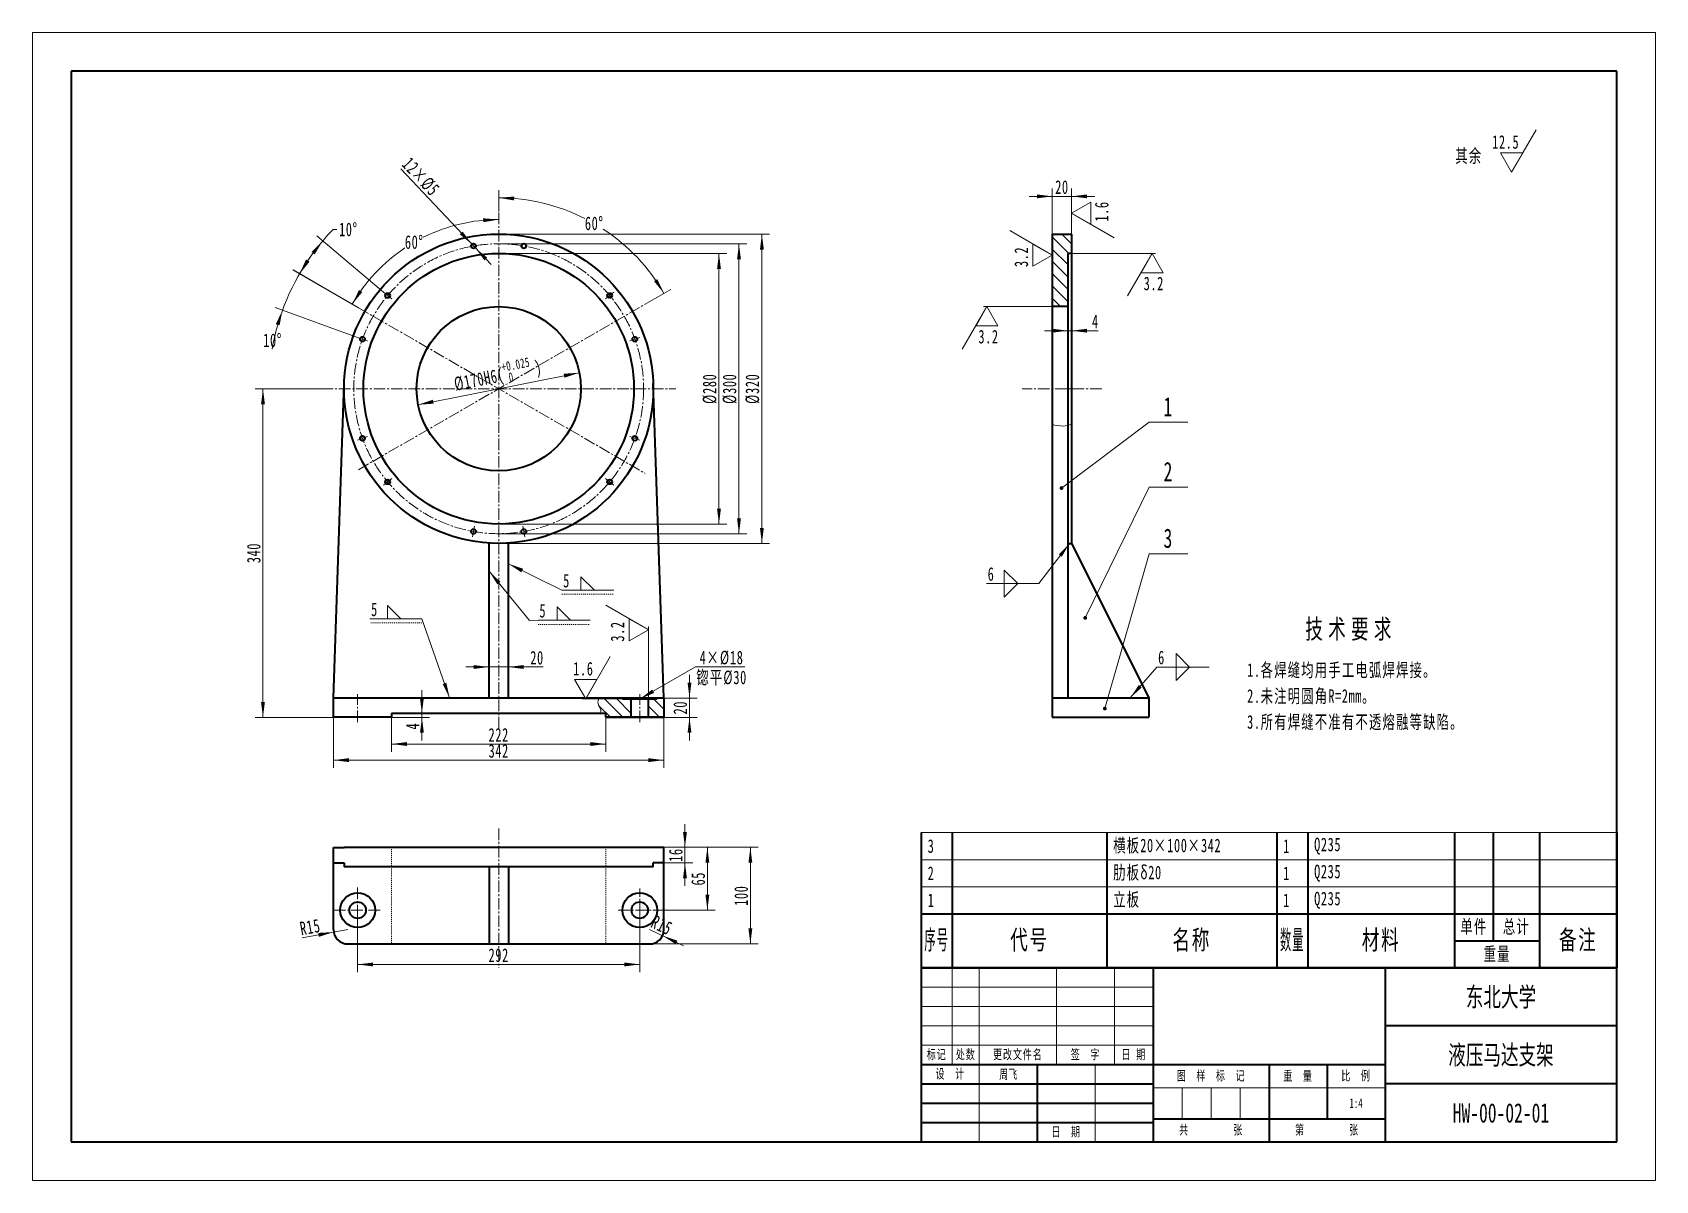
# Model space of a CAD drawing. Header units: millimetres. Extents: x -840 to 840, y -594 to 594.
import ezdxf
from ezdxf.enums import TextEntityAlignment as Align

# ---------------------------------------------------------------- set-up
doc = ezdxf.new("R2010")
doc.units = ezdxf.units.MM
doc.linetypes.add('点画线', pattern=[18, 12, -2, 2, -2])
doc.linetypes.add('虚线', pattern=[2, 1, -1])
doc.layers.get('0').update_dxf_attribs({"lineweight": 35})
for name, color, linetype, lineweight in [('中心线层', 1, '点画线', 18), ('剖面线层', 4, 'Continuous', 18), ('尺寸线层', 3, 'Continuous', 18), ('粗实线层', 7, 'Continuous', 35), ('细实线层', 7, 'Continuous', 18), ('虚线层', 6, '虚线', 18)]:
    doc.layers.add(name, color=color, linetype=linetype, lineweight=lineweight)
doc.styles.add('TitleStyle', font='', dxfattribs={"width": 0.667})
doc.styles.add('标准', font='', dxfattribs={"width": 0.667})
doc.styles.get('TitleStyle').set_extended_font_data('宋体')
doc.styles.get('标准').set_extended_font_data('宋体')
doc.dimstyles.new('标准', dxfattribs={"dimscale": 4, "dimtxt": 3.5, "dimasz": 4, "dimexe": 2, "dimexo": 0, "dimtad": 1, "dimdsep": 46, "dimtxsty": '标准', "dimblk": '_CAXARROW', "dimcen": 0, "dimdle": 6, "dimazin": 2, "dimtfac": 0.707107, "dimtdec": 3, "dimtmove": 2, "dimatfit": 3, "dimfxl": 1, "dimfrac": 2, "dimtolj": 1, "dimarcsym": 1})
pattern_1 = [(135, (0, 0), (-6.36396, -6.36396), [])]

msp = doc.modelspace()

# ---------------------------------------------------------------- texts
at = {"layer": '尺寸线层', "insert": (632.74, 473.346), "char_height": 14, "width": 36.4923, "attachment_point": 1, "line_spacing_factor": 1.15057, "style": '标准'}
msp.add_mtext('\\T1.1;其余', dxfattribs=at)

# ---------------------------------------------------------------- blocks, each defined once
blk = doc.blocks.new('*X2')
at = {"layer": '尺寸线层', "linetype": 'Continuous'}
for points in [[(-85, 385.3), (-83, 369.3), (-87, 369.3)], [(-85, 65.3), (-83, 81.3), (-87, 81.3)]]:
    blk.add_hatch(color=0, dxfattribs=at).paths.add_polyline_path(points, flags=0)
at = {"layer": '尺寸线层', "color": 0, "linetype": 'Continuous'}
for p, q in [((-357.4, 385.3), (-77, 385.3)), ((-85, 385.3), (-85, 65.3)), ((-357.4, 65.3), (-77, 65.3))]:
    blk.add_line(p, q, dxfattribs=at)
at = {"layer": '尺寸线层', "color": 0, "insert": (-94.6, 225.3), "char_height": 14, "width": 55.235, "attachment_point": 5, "rotation": 90, "line_spacing_factor": 1.15057, "style": '标准'}
blk.add_mtext('\\T1.1;%%C320', dxfattribs=at)
blk = doc.blocks.new('_CAXARROW')
blk.add_hatch(color=0).paths.add_polyline_path([(0, 0), (-1, 0.125), (-1, -0.125)], flags=0)
blk = doc.blocks.new('*X3')
at = {"layer": '尺寸线层', "linetype": 'Continuous'}
for points in [[(-129.4, 365.3), (-127.4, 349.3), (-131.4, 349.3)], [(-129.4, 85.3), (-127.4, 101.3), (-131.4, 101.3)]]:
    blk.add_hatch(color=0, dxfattribs=at).paths.add_polyline_path(points, flags=0)
at = {"layer": '尺寸线层', "color": 0, "linetype": 'Continuous'}
for p, q in [((-357.4, 365.3), (-121.4, 365.3)), ((-129.4, 365.3), (-129.4, 85.3)), ((-357.4, 85.3), (-121.4, 85.3))]:
    blk.add_line(p, q, dxfattribs=at)
at = {"layer": '尺寸线层', "color": 0, "insert": (-138.9, 225.3), "char_height": 14, "width": 55.235, "attachment_point": 5, "rotation": 90, "line_spacing_factor": 1.15057, "style": '标准'}
blk.add_mtext('\\T1.1;%%C280', dxfattribs=at)
blk = doc.blocks.new('*X4')
at = {"layer": '尺寸线层', "linetype": 'Continuous'}
for points in [[(-108.7, 375.3), (-106.7, 359.3), (-110.7, 359.3)], [(-108.7, 75.3), (-106.7, 91.3), (-110.7, 91.3)]]:
    blk.add_hatch(color=0, dxfattribs=at).paths.add_polyline_path(points, flags=0)
at = {"layer": '尺寸线层', "color": 0, "linetype": 'Continuous'}
for p, q in [((-357.4, 375.3), (-100.7, 375.3)), ((-108.7, 375.3), (-108.7, 75.3)), ((-357.4, 75.3), (-100.7, 75.3))]:
    blk.add_line(p, q, dxfattribs=at)
at = {"layer": '尺寸线层', "color": 0, "insert": (-118.2, 225.3), "char_height": 14, "width": 55.235, "attachment_point": 5, "rotation": 90, "line_spacing_factor": 1.15057, "style": '标准'}
blk.add_mtext('\\T1.1;%%C300', dxfattribs=at)
blk = doc.blocks.new('*X6')
at = {"color": 0, "char_height": 14, "attachment_point": 1, "rotation": 11.2406, "line_spacing_factor": 1.15057, "style": '标准'}
for s, insert, width in [('\\T1.1;{\\H0.707107x;+0.025}', (-355.4, 252.4), 122.764), ('\\T1.1;)', (-321.2, 253.5), 352.984), ('\\T1.1;%%C170H6(', (-404.7, 236.9), 352.984), ('\\T1.1;{\\H0.707107x;0}', (-347.9, 241.8), 122.764)]:
    blk.add_mtext(s, dxfattribs=dict(at, insert=insert, width=width))
blk = doc.blocks.new('*X5')
at = {"layer": '尺寸线层', "linetype": 'Continuous'}
for points in [[(-274, 241.9), (-289.3, 236.8), (-290.1, 240.8)], [(-440.8, 208.8), (-424.7, 209.9), (-425.5, 213.9)]]:
    blk.add_hatch(color=0, dxfattribs=at).paths.add_polyline_path(points, flags=0)
at = {"layer": '尺寸线层', "color": 0, "linetype": 'Continuous'}
blk.add_line((-274, 241.9), (-440.8, 208.8), dxfattribs=at)
at = {"layer": '尺寸线层', "color": 0}
blk.add_blockref('*X6', (0, 0), dxfattribs=at)
blk = doc.blocks.new('*X7')
at = {"layer": '尺寸线层', "linetype": 'Continuous'}
for points in [[(-357.4, 400.4), (-373.3, 397.7), (-373.6, 401.7)], [(-509, 312.9), (-498.7, 325.3), (-502, 327.5)]]:
    blk.add_hatch(color=0, dxfattribs=at).paths.add_polyline_path(points, flags=0)
at = {"layer": '尺寸线层', "color": 0, "linetype": 'Continuous'}
blk.add_line((-502.5, 309.1), (-515.9, 316.9), dxfattribs=at)
for start, end in [(90, 116.4856), (123.6437, 150)]:
    blk.add_arc((-357.4, 225.3), 175.1, start, end, dxfattribs=at)
at = {"layer": '尺寸线层', "color": 0, "insert": (-444.9, 377), "char_height": 14, "width": 37.832, "attachment_point": 5, "line_spacing_factor": 1.15057, "style": '标准'}
blk.add_mtext('\\T1.1;60%%D', dxfattribs=at)
blk = doc.blocks.new('*X8')
at = {"layer": '尺寸线层', "linetype": 'Continuous'}
for points in [[(-357.4, 422.9), (-341.5, 420.2), (-341.3, 424.2)], [(-186.4, 324.1), (-196.6, 336.5), (-193.3, 338.8)]]:
    blk.add_hatch(color=0, dxfattribs=at).paths.add_polyline_path(points, flags=0)
at = {"layer": '尺寸线层', "color": 0, "linetype": 'Continuous'}
for p, q in [((-357.4, 408.8), (-357.4, 430.9)), ((-205.9, 312.8), (-179.4, 328.1))]:
    blk.add_line(p, q, dxfattribs=at)
for start, end in [(63.1207, 90), (30, 56.7778)]:
    blk.add_arc((-357.4, 225.3), 197.5, start, end, dxfattribs=at)
at = {"layer": '尺寸线层', "color": 0, "insert": (-258.6, 396.4), "char_height": 14, "width": 37.832, "attachment_point": 5, "line_spacing_factor": 1.15057, "style": '标准'}
blk.add_mtext('\\T1.1;60%%D', dxfattribs=at)
blk = doc.blocks.new('*X9')
at = {"layer": '尺寸线层', "linetype": 'Continuous'}
for points in [[(-539.6, 378.2), (-547.9, 364.4), (-551.1, 366.8)], [(-563.4, 344.3), (-553.2, 356.8), (-556.6, 358.9)]]:
    blk.add_hatch(color=0, dxfattribs=at).paths.add_polyline_path(points, flags=0)
at = {"layer": '尺寸线层', "color": 0, "linetype": 'Continuous'}
for p, q in [((-528.9, 390.1), (-524.9, 390.1)), ((-476.5, 325.3), (-545.7, 383.4)), ((-502.5, 309.1), (-570.3, 348.3))]:
    blk.add_line(p, q, dxfattribs=at)
blk.add_arc((-357.4, 225.3), 237.8, 136.1452, 150, dxfattribs=at)
at = {"layer": '尺寸线层', "color": 0, "insert": (-513.1, 390.1), "char_height": 14, "width": 36.058, "attachment_point": 5, "line_spacing_factor": 1.15057, "style": '标准'}
blk.add_mtext('\\T1.1;10%%D', dxfattribs=at)
blk = doc.blocks.new('*X10')
at = {"layer": '尺寸线层', "linetype": 'Continuous'}
for points in [[(-563.6, 344.4), (-553.5, 356.9), (-556.8, 359.1)], [(-581.2, 306.8), (-584.2, 291), (-588.1, 292.1)]]:
    blk.add_hatch(color=0, dxfattribs=at).paths.add_polyline_path(points, flags=0)
at = {"layer": '尺寸线层', "color": 0, "linetype": 'Continuous'}
for p, q in [((-502.5, 309.1), (-570.6, 348.4)), ((-503.5, 278.5), (-588.7, 309.5))]:
    blk.add_line(p, q, dxfattribs=at)
blk.add_arc((-357.4, 225.3), 238.1, 144.2254, 170.1048, dxfattribs=at)
at = {"layer": '尺寸线层', "color": 0, "insert": (-591.5, 275.4), "char_height": 14, "width": 36.058, "attachment_point": 5, "line_spacing_factor": 1.15057, "style": '标准'}
blk.add_mtext('\\T1.1;10%%D', dxfattribs=at)
blk = doc.blocks.new('*X11')
at = {"layer": '尺寸线层', "linetype": 'Continuous'}
for points in [[(-601.4, 225.3), (-599.4, 209.3), (-603.4, 209.3)], [(-601.4, -114.7), (-599.4, -98.7), (-603.4, -98.7)]]:
    blk.add_hatch(color=0, dxfattribs=at).paths.add_polyline_path(points, flags=0)
at = {"layer": '尺寸线层', "color": 0, "linetype": 'Continuous'}
for p, q in [((-540.8, 225.3), (-609.4, 225.3)), ((-601.4, 225.3), (-601.4, -114.7)), ((-513.4, -114.7), (-609.4, -114.7))]:
    blk.add_line(p, q, dxfattribs=at)
at = {"layer": '尺寸线层', "color": 0, "insert": (-610.9, 55.3), "char_height": 14, "width": 39.814, "attachment_point": 5, "rotation": 90, "line_spacing_factor": 1.15057, "style": '标准'}
blk.add_mtext('\\T1.1;340', dxfattribs=at)
blk = doc.blocks.new('*X12')
at = {"layer": '尺寸线层', "linetype": 'Continuous'}
for points in [[(-436.9, -110.7), (-438.9, -94.7), (-434.9, -94.7)], [(-436.9, -114.7), (-438.9, -130.7), (-434.9, -130.7)]]:
    blk.add_hatch(color=0, dxfattribs=at).paths.add_polyline_path(points, flags=0)
at = {"layer": '尺寸线层', "color": 0, "linetype": 'Continuous'}
for p, q in [((-436.9, -138.7), (-436.9, -86.7)), ((-468.4, -114.7), (-428.9, -114.7)), ((-452.3, -110.7), (-428.9, -110.7))]:
    blk.add_line(p, q, dxfattribs=at)
at = {"layer": '尺寸线层', "color": 0, "insert": (-446.4, -123.8), "char_height": 14, "width": 28, "attachment_point": 5, "rotation": 90, "line_spacing_factor": 1.15057, "style": '标准'}
blk.add_mtext('\\T1.1;4', dxfattribs=at)
blk = doc.blocks.new('*X13')
at = {"layer": '尺寸线层', "linetype": 'Continuous'}
for points in [[(-528.4, -159), (-512.4, -157), (-512.4, -161)], [(-186.4, -159), (-202.4, -157), (-202.4, -161)]]:
    blk.add_hatch(color=0, dxfattribs=at).paths.add_polyline_path(points, flags=0)
at = {"layer": '尺寸线层', "color": 0, "linetype": 'Continuous'}
for p, q in [((-528.4, -114.7), (-528.4, -167)), ((-186.4, -114.7), (-186.4, -167)), ((-528.4, -159), (-186.4, -159))]:
    blk.add_line(p, q, dxfattribs=at)
at = {"layer": '尺寸线层', "color": 0, "insert": (-357.4, -149.5), "char_height": 14, "width": 39.501, "attachment_point": 5, "line_spacing_factor": 1.15057, "style": '标准'}
blk.add_mtext('\\T1.1;342', dxfattribs=at)
blk = doc.blocks.new('*X14')
at = {"layer": '尺寸线层', "linetype": 'Continuous'}
for points in [[(-468.4, -142.3), (-452.4, -140.3), (-452.4, -144.3)], [(-246.4, -142.3), (-262.4, -140.3), (-262.4, -144.3)]]:
    blk.add_hatch(color=0, dxfattribs=at).paths.add_polyline_path(points, flags=0)
at = {"layer": '尺寸线层', "color": 0, "linetype": 'Continuous'}
for p, q in [((-468.4, -114.7), (-468.4, -150.3)), ((-246.4, -114.7), (-246.4, -150.3)), ((-468.4, -142.3), (-246.4, -142.3))]:
    blk.add_line(p, q, dxfattribs=at)
at = {"layer": '尺寸线层', "color": 0, "insert": (-357.4, -132.8), "char_height": 14, "width": 39.71, "attachment_point": 5, "line_spacing_factor": 1.15057, "style": '标准'}
blk.add_mtext('\\T1.1;222', dxfattribs=at)
blk = doc.blocks.new('*X15')
at = {"layer": '尺寸线层', "linetype": 'Continuous'}
for points in [[(-141.4, -249.2), (-139.4, -265.2), (-143.4, -265.2)], [(-141.4, -314.2), (-139.4, -298.2), (-143.4, -298.2)]]:
    blk.add_hatch(color=0, dxfattribs=at).paths.add_polyline_path(points, flags=0)
at = {"layer": '尺寸线层', "color": 0, "linetype": 'Continuous'}
for p, q in [((-197.5, -249.2), (-133.4, -249.2)), ((-141.4, -249.2), (-141.4, -314.2)), ((-189.1, -314.2), (-133.4, -314.2))]:
    blk.add_line(p, q, dxfattribs=at)
at = {"layer": '尺寸线层', "color": 0, "insert": (-150.9, -281.7), "char_height": 14, "width": 28, "attachment_point": 5, "rotation": 90, "line_spacing_factor": 1.15057, "style": '标准'}
blk.add_mtext('\\T1.1;65', dxfattribs=at)
blk = doc.blocks.new('*X16')
at = {"layer": '尺寸线层', "linetype": 'Continuous'}
for points in [[(-96.9, -249.2), (-94.9, -265.2), (-98.9, -265.2)], [(-96.9, -349.2), (-94.9, -333.2), (-98.9, -333.2)]]:
    blk.add_hatch(color=0, dxfattribs=at).paths.add_polyline_path(points, flags=0)
at = {"layer": '尺寸线层', "color": 0, "linetype": 'Continuous'}
for p, q in [((-197.5, -249.2), (-88.9, -249.2)), ((-96.9, -249.2), (-96.9, -349.2)), ((-201.4, -349.2), (-88.9, -349.2))]:
    blk.add_line(p, q, dxfattribs=at)
at = {"layer": '尺寸线层', "color": 0, "insert": (-106.4, -299.2), "char_height": 14, "width": 38.354, "attachment_point": 5, "rotation": 90, "line_spacing_factor": 1.15057, "style": '标准'}
blk.add_mtext('\\T1.1;100', dxfattribs=at)
blk = doc.blocks.new('*X17')
at = {"layer": '尺寸线层', "linetype": 'Continuous'}
blk.add_hatch(color=0, dxfattribs=at).paths.add_polyline_path([(-187.8, -340.7), (-174.3, -349.3), (-172.5, -345.7)], flags=0)
at = {"layer": '尺寸线层', "color": 0, "linetype": 'Continuous'}
blk.add_line((-166.2, -351), (-201.4, -334.2), dxfattribs=at)
at = {"layer": '尺寸线层', "color": 0, "linetype": 'Continuous', "insert": (-188.6, -329.8), "char_height": 14, "width": 40.232, "attachment_point": 5, "rotation": 334.6089, "line_spacing_factor": 1.15057, "style": '标准'}
blk.add_mtext('\\T1.1;R15', dxfattribs=at)
blk = doc.blocks.new('*X18')
at = {"layer": '尺寸线层', "linetype": 'Continuous'}
blk.add_hatch(color=0, dxfattribs=at).paths.add_polyline_path([(-528.2, -336.9), (-544.3, -337.8), (-543.5, -341.8)], flags=0)
at = {"layer": '尺寸线层', "color": 0, "linetype": 'Continuous'}
blk.add_line((-560.8, -342.9), (-513.4, -334.2), dxfattribs=at)
at = {"layer": '尺寸线层', "color": 0, "linetype": 'Continuous', "insert": (-552.6, -331.7), "char_height": 14, "width": 40.232, "attachment_point": 5, "rotation": 10.3219, "line_spacing_factor": 1.15057, "style": '标准'}
blk.add_mtext('\\T1.1;R15', dxfattribs=at)
blk = doc.blocks.new('*X19')
at = {"layer": '尺寸线层', "linetype": 'Continuous'}
for points in [[(-503.4, -370.4), (-487.4, -368.4), (-487.4, -372.4)], [(-211.4, -370.4), (-227.4, -368.4), (-227.4, -372.4)]]:
    blk.add_hatch(color=0, dxfattribs=at).paths.add_polyline_path(points, flags=0)
at = {"layer": '尺寸线层', "color": 0, "linetype": 'Continuous'}
for p, q in [((-503.4, -314.2), (-503.4, -378.4)), ((-211.4, -314.2), (-211.4, -378.4)), ((-503.4, -370.4), (-211.4, -370.4))]:
    blk.add_line(p, q, dxfattribs=at)
at = {"layer": '尺寸线层', "color": 0, "insert": (-357.4, -360.9), "char_height": 14, "width": 39.71, "attachment_point": 5, "line_spacing_factor": 1.15057, "style": '标准'}
blk.add_mtext('\\T1.1;292', dxfattribs=at)
blk = doc.blocks.new('*X20')
at = {"layer": '尺寸线层', "linetype": 'Continuous'}
for points in [[(-164.6, -249.2), (-166.6, -233.2), (-162.6, -233.2)], [(-164.6, -265.2), (-166.6, -281.2), (-162.6, -281.2)]]:
    blk.add_hatch(color=0, dxfattribs=at).paths.add_polyline_path(points, flags=0)
at = {"layer": '尺寸线层', "color": 0, "linetype": 'Continuous'}
for p, q in [((-164.6, -289.2), (-164.6, -225.2)), ((-186.4, -249.2), (-156.6, -249.2)), ((-186.4, -265.2), (-156.6, -265.2))]:
    blk.add_line(p, q, dxfattribs=at)
at = {"layer": '尺寸线层', "color": 0, "insert": (-174.1, -257.2), "char_height": 14, "width": 28, "attachment_point": 5, "rotation": 90, "line_spacing_factor": 1.15057, "style": '标准'}
blk.add_mtext('\\T1.1;16', dxfattribs=at)
blk = doc.blocks.new('*X21')
at = {"layer": '尺寸线层', "linetype": 'Continuous'}
for points in [[(-367.4, -62.6), (-383.4, -60.6), (-383.4, -64.6)], [(-347.4, -62.6), (-331.4, -60.6), (-331.4, -64.6)]]:
    blk.add_hatch(color=0, dxfattribs=at).paths.add_polyline_path(points, flags=0)
at = {"layer": '尺寸线层', "color": 0, "linetype": 'Continuous'}
for p, q in [((-391.4, -62.6), (-311.3, -62.6)), ((-367.4, -56.3), (-367.4, -70.6)), ((-347.4, -60), (-347.4, -70.6))]:
    blk.add_line(p, q, dxfattribs=at)
at = {"layer": '尺寸线层', "color": 0, "insert": (-317.7, -53.1), "char_height": 14, "width": 28, "attachment_point": 5, "line_spacing_factor": 1.15057, "style": '标准'}
blk.add_mtext('\\T1.1;20', dxfattribs=at)
blk = doc.blocks.new('*X22')
at = {"layer": '尺寸线层', "linetype": 'Continuous'}
for points in [[(-385.2, 374.9), (-394.7, 387.9), (-397.6, 385.1)], [(-381.7, 371.2), (-369.3, 361), (-372.2, 358.2)]]:
    blk.add_hatch(color=0, dxfattribs=at).paths.add_polyline_path(points, flags=0)
at = {"layer": '尺寸线层', "color": 0, "linetype": 'Continuous'}
blk.add_line((-458.8, 452.8), (-365.2, 353.8), dxfattribs=at)
at = {"layer": '尺寸线层', "color": 0, "insert": (-438, 444.7), "char_height": 14, "width": 80.776, "attachment_point": 5, "rotation": 313.3741, "line_spacing_factor": 1.15057, "style": '标准'}
blk.add_mtext('\\T1.1;12×%%C5', dxfattribs=at)
blk = doc.blocks.new('*X23')
at = {"layer": '尺寸线层', "linetype": 'Continuous'}
for points in [[(215.6, 424.4), (199.6, 422.4), (199.6, 426.4)], [(235.6, 424.4), (251.6, 422.4), (251.6, 426.4)]]:
    blk.add_hatch(color=0, dxfattribs=at).paths.add_polyline_path(points, flags=0)
at = {"layer": '尺寸线层', "color": 0, "linetype": 'Continuous'}
for p, q in [((259.6, 424.4), (191.6, 424.4)), ((215.6, 385.3), (215.6, 432.4)), ((235.6, 385.3), (235.6, 432.4))]:
    blk.add_line(p, q, dxfattribs=at)
at = {"layer": '尺寸线层', "color": 0, "insert": (225.6, 433.9), "char_height": 14, "width": 28, "attachment_point": 5, "line_spacing_factor": 1.15057, "style": '标准'}
blk.add_mtext('\\T1.1;20', dxfattribs=at)
blk = doc.blocks.new('*X24')
at = {"layer": '尺寸线层', "linetype": 'Continuous'}
for points in [[(231.6, 285.4), (215.6, 283.4), (215.6, 287.4)], [(235.6, 285.4), (251.6, 283.4), (251.6, 287.4)]]:
    blk.add_hatch(color=0, dxfattribs=at).paths.add_polyline_path(points, flags=0)
at = {"layer": '尺寸线层', "color": 0, "linetype": 'Continuous'}
for p, q in [((231.6, 284.8), (231.6, 293.4)), ((235.6, 286.4), (235.6, 277.4)), ((263.1, 285.4), (207.6, 285.4))]:
    blk.add_line(p, q, dxfattribs=at)
at = {"layer": '尺寸线层', "color": 0, "insert": (260.2, 294.9), "char_height": 14, "width": 28, "attachment_point": 5, "line_spacing_factor": 1.15057, "style": '标准'}
blk.add_mtext('\\T1.1;4', dxfattribs=at)
blk = doc.blocks.new('*X25')
at = {"layer": '尺寸线层', "color": 0, "linetype": 'Continuous'}
for p, q in [((0, 0), (20, 11.5)), ((0, 0), (44, -25.4)), ((20, 11.5), (20, -11.5))]:
    blk.add_line(p, q, dxfattribs=at)
at = {"layer": '尺寸线层', "color": 0, "insert": (31.2, -8.7), "char_height": 14, "width": 31.035, "attachment_point": 4, "rotation": 90, "line_spacing_factor": 1.15057, "style": '标准'}
blk.add_mtext('\\T1.1;1.6', dxfattribs=at)
blk = doc.blocks.new('*X26')
at = {"layer": '尺寸线层', "color": 0, "linetype": 'Continuous', "lineweight": -2}
blk.add_line((-83.3, 0), (3.5, 0), dxfattribs=at)
at = {"layer": '尺寸线层', "color": 0, "linetype": 'Continuous'}
for p, q in [((0, 0), (-25.4, -44)), ((0, 0), (11.5, -20)), ((11.5, -20), (-11.5, -20))]:
    blk.add_line(p, q, dxfattribs=at)
at = {"layer": '尺寸线层', "color": 0, "insert": (-8.7, -31.2), "char_height": 14, "width": 30.8, "attachment_point": 4, "line_spacing_factor": 1.15057, "style": '标准'}
blk.add_mtext('\\T1.1;3.2', dxfattribs=at)
blk = doc.blocks.new('*X27')
at = {"layer": '尺寸线层', "color": 0, "linetype": 'Continuous'}
for p, q in [((0, 0), (-25.4, -44)), ((0, 0), (11.5, -20)), ((11.5, -20), (-11.5, -20))]:
    blk.add_line(p, q, dxfattribs=at)
at = {"layer": '尺寸线层', "color": 0, "linetype": 'Continuous', "lineweight": -2}
blk.add_line((67.8, 0), (-3.5, 0), dxfattribs=at)
at = {"layer": '尺寸线层', "color": 0, "insert": (-8.7, -31.2), "char_height": 14, "width": 30.8, "attachment_point": 4, "line_spacing_factor": 1.15057, "style": '标准'}
blk.add_mtext('\\T1.1;3.2', dxfattribs=at)
blk = doc.blocks.new('*X28')
at = {"layer": '尺寸线层', "color": 0, "linetype": 'Continuous'}
for p, q in [((0, 0), (-44, 25.4)), ((-20, -11.5), (-20, 11.5)), ((0, 0), (-20, -11.5))]:
    blk.add_line(p, q, dxfattribs=at)
at = {"layer": '尺寸线层', "color": 0, "insert": (-32, 8.7), "char_height": 14, "width": 30.8, "attachment_point": 6, "rotation": 90, "line_spacing_factor": 1.15057, "style": '标准'}
blk.add_mtext('\\T1.1;3.2', dxfattribs=at)
blk = doc.blocks.new('*X29')
at = {"layer": '尺寸线层', "color": 0, "linetype": 'Continuous'}
for p, q in [((0, 0), (-44, 25.4)), ((-20, -11.5), (-20, 11.5)), ((0, 0), (-20, -11.5))]:
    blk.add_line(p, q, dxfattribs=at)
at = {"layer": '尺寸线层', "color": 0, "linetype": 'Continuous', "lineweight": -2}
blk.add_line((0, -71.6), (0, 3.5), dxfattribs=at)
at = {"layer": '尺寸线层', "color": 0, "insert": (-32, 8.7), "char_height": 14, "width": 30.8, "attachment_point": 6, "rotation": 90, "line_spacing_factor": 1.15057, "style": '标准'}
blk.add_mtext('\\T1.1;3.2', dxfattribs=at)
blk = doc.blocks.new('*X30')
at = {"layer": '尺寸线层', "color": 0, "linetype": 'Continuous'}
for p, q in [((0, 0), (25.4, 44)), ((0, 0), (-11.5, 20)), ((-11.5, 20), (11.5, 20))]:
    blk.add_line(p, q, dxfattribs=at)
at = {"layer": '尺寸线层', "color": 0, "linetype": 'Continuous', "lineweight": -2}
blk.add_line((37.9, 0), (-3.5, 0), dxfattribs=at)
at = {"layer": '尺寸线层', "color": 0, "insert": (8.1, 31.2), "char_height": 14, "width": 31.035, "attachment_point": 6, "line_spacing_factor": 1.15057, "style": '标准'}
blk.add_mtext('\\T1.1;1.6', dxfattribs=at)
blk = doc.blocks.new('*X31')
at = {"layer": '尺寸线层', "color": 0, "linetype": 'Continuous'}
for p, q in [((0, 0), (25.4, 44)), ((0, 0), (-11.5, 20)), ((-11.5, 20), (11.5, 20))]:
    blk.add_line(p, q, dxfattribs=at)
at = {"layer": '尺寸线层', "color": 0, "insert": (7.9, 31.2), "char_height": 14, "width": 41.818, "attachment_point": 6, "line_spacing_factor": 1.15057, "style": '标准'}
blk.add_mtext('\\T1.1;12.5', dxfattribs=at)
blk = doc.blocks.new('*X32')
at = {"layer": '尺寸线层', "linetype": 'Continuous'}
blk.add_hatch(color=0, dxfattribs=at).paths.add_polyline_path([(-211.4, -95.7), (-198.5, -86), (-196.5, -89.4)], flags=0)
at = {"layer": '尺寸线层', "color": 0, "linetype": 'Continuous'}
blk.add_line((-211.4, -95.7), (-153.8, -62.6), dxfattribs=at)
at = {"layer": '尺寸线层', "color": 0}
blk.add_line((-153.8, -62.6), (-102.6, -62.6), dxfattribs=at)
at = {"layer": '尺寸线层', "color": 0, "char_height": 14, "attachment_point": 5, "line_spacing_factor": 1.15057, "style": '标准'}
for s, insert, width in [('\\T1.1;4×%%C18', (-126.7, -53.1), 82.967), ('\\T1.1;锪平%%C30', (-126.7, -74.1), 96.427)]:
    blk.add_mtext(s, dxfattribs=dict(at, insert=insert, width=width))
blk = doc.blocks.new('*X33')
at = {"layer": '细实线层', "lineweight": 18}
h = blk.add_hatch(color=0, dxfattribs=at)
edge = h.paths.add_edge_path(flags=0)
edge.add_arc((0, 0), 2, 0, 360)
at = {"layer": '细实线层', "color": 0}
for p, q in [((0, 0), (90.6, 68.2)), ((90.6, 68.2), (130.6, 68.2))]:
    blk.add_line(p, q, dxfattribs=at)
at = {"layer": '细实线层', "color": 0, "lineweight": 18, "insert": (110.6, 74.2), "char_height": 20, "width": 68, "attachment_point": 8, "line_spacing_factor": 1.15057, "style": '标准'}
blk.add_mtext('\\T1.1;1', dxfattribs=at)
blk = doc.blocks.new('*X34')
at = {"layer": '细实线层', "lineweight": 18}
h = blk.add_hatch(color=0, dxfattribs=at)
edge = h.paths.add_edge_path(flags=0)
edge.add_arc((0, 0), 2, 0, 360)
at = {"layer": '细实线层', "color": 0}
for p, q in [((0, 0), (66.1, 135.4)), ((66.1, 135.4), (106.1, 135.4))]:
    blk.add_line(p, q, dxfattribs=at)
at = {"layer": '细实线层', "color": 0, "lineweight": 18, "insert": (86.1, 141.4), "char_height": 20, "width": 68, "attachment_point": 8, "line_spacing_factor": 1.15057, "style": '标准'}
blk.add_mtext('\\T1.1;2', dxfattribs=at)
blk = doc.blocks.new('*X35')
at = {"layer": '细实线层', "lineweight": 18}
h = blk.add_hatch(color=0, dxfattribs=at)
edge = h.paths.add_edge_path(flags=0)
edge.add_arc((0, 0), 2, 0, 360)
at = {"layer": '细实线层', "color": 0}
for p, q in [((0, 0), (45.8, 159.9)), ((45.8, 159.9), (85.8, 159.9))]:
    blk.add_line(p, q, dxfattribs=at)
at = {"layer": '细实线层', "color": 0, "lineweight": 18, "insert": (65.8, 165.9), "char_height": 20, "width": 68, "attachment_point": 8, "line_spacing_factor": 1.15057, "style": '标准'}
blk.add_mtext('\\T1.1;3', dxfattribs=at)
blk = doc.blocks.new('*X36')
at = {"layer": '尺寸线层', "linetype": 'Continuous'}
for points in [[(-159.9, -94.7), (-157.9, -78.7), (-161.9, -78.7)], [(-159.9, -114.7), (-157.9, -130.7), (-161.9, -130.7)]]:
    blk.add_hatch(color=0, dxfattribs=at).paths.add_polyline_path(points, flags=0)
at = {"layer": '尺寸线层', "color": 0, "linetype": 'Continuous'}
for p, q in [((-159.9, -70.7), (-159.9, -138.7)), ((-186.4, -94.7), (-151.9, -94.7)), ((-186.4, -114.7), (-151.9, -114.7))]:
    blk.add_line(p, q, dxfattribs=at)
at = {"layer": '尺寸线层', "color": 0, "insert": (-169.4, -104.7), "char_height": 14, "width": 28, "attachment_point": 5, "rotation": 90, "line_spacing_factor": 1.15057, "style": '标准'}
blk.add_mtext('\\T1.1;20', dxfattribs=at)
blk = doc.blocks.new('*X37')
at = {"layer": '细实线层', "color": 0, "linetype": 'Continuous', "lineweight": 18}
for p, q in [((-720, 140), (0, 140)), ((-720, 112), (0, 112)), ((-720, 112), (0, 112)), ((-720, 84), (0, 84)), ((-720, 84), (0, 84)), ((-720, 56), (0, 56))]:
    blk.add_line(p, q, dxfattribs=at)
at = {"layer": '细实线层', "color": 0, "linetype": 'Continuous', "lineweight": 35}
for p, q in [((-720, 140), (-720, 112)), ((-688, 140), (-688, 112)), ((-528, 140), (-528, 112)), ((-352, 140), (-352, 112)), ((-320, 140), (-320, 112)), ((-168, 140), (-168, 112)), ((-128, 140), (-128, 112)), ((-80, 140), (-80, 112)), ((0, 140), (0, 112)), ((0, 140), (0, 112)), ((-720, 112), (-720, 84)), ((-688, 112), (-688, 84)), ((-528, 112), (-528, 84)), ((-352, 112), (-352, 84)), ((-320, 112), (-320, 84)), ((-168, 112), (-168, 84)), ((-128, 112), (-128, 84)), ((-80, 112), (-80, 84)), ((0, 112), (0, 84)), ((0, 112), (0, 84)), ((-720, 84), (-720, 56)), ((-688, 84), (-688, 56)), ((-528, 84), (-528, 56)), ((-352, 84), (-352, 56)), ((-320, 84), (-320, 56)), ((-168, 84), (-168, 56)), ((-128, 84), (-128, 56)), ((-80, 84), (-80, 56)), ((0, 84), (0, 56)), ((0, 84), (0, 56)), ((-720, 56), (0, 56)), ((-720, 56), (-720, 0)), ((-688, 56), (-688, 0)), ((-528, 56), (-528, 0)), ((-352, 56), (-352, 0)), ((-320, 56), (-320, 0)), ((-168, 56), (-168, 0)), ((-128, 56), (-128, 28)), ((-80, 56), (-80, 28)), ((0, 56), (0, 0)), ((-168, 28), (-80, 28)), ((-80, 28), (-80, 0)), ((-720, 0), (0, 0))]:
    blk.add_line(p, q, dxfattribs=at)
at = {"layer": '细实线层', "color": 0, "line_spacing_factor": 1.15057, "style": '标准'}
for s, insert, char_height, width, attachment_point in [('\\T1.1;横板20×100×342', (-521.36, 126), 14, 335.92, 4), ('\\T1.1;Q235', (-313.36, 126), 14, 287.92, 4), ('\\T1.1;3', (-713.36, 126), 14, 47.92, 4), ('\\T1.1;1', (-345.36, 126), 14, 47.92, 4), ('\\T1.1;2', (-713.36, 98), 14, 47.92, 4), ('\\T1.1;肋板δ20', (-521.36, 98), 14, 335.92, 4), ('\\T1.1;1', (-345.36, 98), 14, 47.92, 4), ('\\T1.1;Q235', (-313.36, 98), 14, 287.92, 4), ('\\T1.1;1', (-713.36, 70), 14, 47.92, 4), ('\\T1.1;立板', (-521.36, 70), 14, 335.92, 4), ('\\T1.1;1', (-345.36, 70), 14, 47.92, 4), ('\\T1.1;Q235', (-313.36, 70), 14, 287.92, 4), ('\\T1.1;单件', (-148, 42), 14, 66.96, 5), ('\\T1.1;总计', (-104, 42), 14, 81.36, 5), ('\\T1.1;{\\W0.425474;序号}', (-704, 28), 20, 47.52, 5), ('\\T1.1;代号', (-608, 28), 20, 277.92, 5), ('\\T1.1;名称', (-440, 28), 20, 306.72, 5), ('\\T1.1;{\\W0.422936;数量}', (-336, 28), 20, 47.52, 5), ('\\T1.1;材料', (-244, 28), 20, 263.52, 5), ('\\T1.1;备注', (-40, 28), 20, 133.92, 5), ('\\T1.1;重量', (-124, 14), 14, 153.36, 5)]:
    blk.add_mtext(s, dxfattribs=dict(at, insert=insert, char_height=char_height, width=width, attachment_point=attachment_point))
blk = doc.blocks.new('*X38')
at = {"layer": '尺寸线层', "linetype": 'Continuous', "lineweight": -2}
blk.add_hatch(color=0, dxfattribs=at).paths.add_polyline_path([(0, 0), (15.2, -5.3), (13.4, -8.9)], flags=0)
at = {"layer": '尺寸线层', "color": 0, "linetype": 'Continuous', "lineweight": -2}
for p, q in [((0, 0), (55.3, -27.5)), ((55.3, -27.5), (109.3, -27.5))]:
    blk.add_line(p, q, dxfattribs=at)
at = {"layer": '尺寸线层', "color": 0, "linetype": 'Continuous'}
for p, q in [((75.1, -27.5), (75.1, -13.5)), ((89.1, -27.5), (75.1, -13.5)), ((75.1, -27.5), (89.1, -27.5))]:
    blk.add_line(p, q, dxfattribs=at)
at = {"layer": '尺寸线层', "color": 0, "linetype": '虚线'}
blk.add_line((55.3, -31.7), (109.3, -31.7), dxfattribs=at)
at = {"layer": '尺寸线层', "color": 0, "linetype": 'Continuous', "insert": (56.7, -17.7), "char_height": 14, "width": 28, "attachment_point": 4, "line_spacing_factor": 1.15057, "style": '标准'}
blk.add_mtext('\\T1.1;5', dxfattribs=at)
blk = doc.blocks.new('*X39')
at = {"layer": '尺寸线层', "linetype": 'Continuous', "lineweight": -2}
blk.add_hatch(color=0, dxfattribs=at).paths.add_polyline_path([(0, 0), (11.7, -11.1), (8.6, -13.6)], flags=0)
at = {"layer": '尺寸线层', "color": 0, "linetype": 'Continuous', "lineweight": -2}
for p, q in [((0, 0), (41.9, -51)), ((41.9, -51), (50.7, -50.8)), ((50.7, -50.8), (104.7, -50.8))]:
    blk.add_line(p, q, dxfattribs=at)
at = {"layer": '尺寸线层', "color": 0, "linetype": 'Continuous'}
for p, q in [((70.4, -50.8), (70.4, -36.8)), ((84.4, -50.8), (70.4, -36.8)), ((70.4, -50.8), (84.4, -50.8))]:
    blk.add_line(p, q, dxfattribs=at)
at = {"layer": '尺寸线层', "color": 0, "linetype": '虚线'}
blk.add_line((50.7, -55), (104.7, -55), dxfattribs=at)
at = {"layer": '尺寸线层', "color": 0, "linetype": 'Continuous', "insert": (52.1, -41), "char_height": 14, "width": 28, "attachment_point": 4, "line_spacing_factor": 1.15057, "style": '标准'}
blk.add_mtext('\\T1.1;5', dxfattribs=at)
blk = doc.blocks.new('*X40')
at = {"layer": '尺寸线层', "linetype": 'Continuous', "lineweight": -2}
blk.add_hatch(color=0, dxfattribs=at).paths.add_polyline_path([(0, 0), (-7.2, 14.4), (-3.4, 15.8)], flags=0)
at = {"layer": '尺寸线层', "color": 0, "linetype": 'Continuous'}
for p, q in [((-64.4, 81.8), (-64.4, 95.8)), ((-50.4, 81.8), (-64.4, 95.8)), ((-64.4, 81.8), (-50.4, 81.8))]:
    blk.add_line(p, q, dxfattribs=at)
at = {"layer": '尺寸线层', "color": 0, "linetype": 'Continuous', "lineweight": -2}
for p, q in [((-28.7, 81.8), (-82.7, 81.8)), ((0, 0), (-28.7, 81.8))]:
    blk.add_line(p, q, dxfattribs=at)
at = {"layer": '尺寸线层', "color": 0, "linetype": '虚线'}
blk.add_line((-28.7, 77.6), (-82.7, 77.6), dxfattribs=at)
at = {"layer": '尺寸线层', "color": 0, "linetype": 'Continuous', "insert": (-81.3, 91.6), "char_height": 14, "width": 28, "attachment_point": 4, "line_spacing_factor": 1.15057, "style": '标准'}
blk.add_mtext('\\T1.1;5', dxfattribs=at)
blk = doc.blocks.new('*X41')
at = {"layer": '尺寸线层', "linetype": 'Continuous', "lineweight": -2}
blk.add_hatch(color=0, dxfattribs=at).paths.add_polyline_path([(0, 0), (-8.1, -13.9), (-11.3, -11.5)], flags=0)
at = {"layer": '尺寸线层', "color": 0, "linetype": 'Continuous', "lineweight": -2}
for p, q in [((0, 0), (-31.9, -41.6)), ((-31.9, -41.6), (-86.2, -41.6))]:
    blk.add_line(p, q, dxfattribs=at)
at = {"layer": '尺寸线层', "color": 0, "linetype": 'Continuous'}
for p, q in [((-67.6, -41.6), (-67.6, -27.6)), ((-53.6, -41.6), (-67.6, -27.6)), ((-67.6, -41.6), (-53.6, -41.6)), ((-67.6, -41.6), (-53.6, -41.6)), ((-67.6, -41.6), (-67.6, -55.6)), ((-53.6, -41.6), (-67.6, -55.6))]:
    blk.add_line(p, q, dxfattribs=at)
at = {"layer": '尺寸线层', "color": 0, "linetype": 'Continuous', "insert": (-84.8, -31.8), "char_height": 14, "width": 28, "attachment_point": 4, "line_spacing_factor": 1.15057, "style": '标准'}
blk.add_mtext('\\T1.1;6', dxfattribs=at)
blk = doc.blocks.new('*X42')
at = {"layer": '尺寸线层', "linetype": 'Continuous', "lineweight": -2}
blk.add_hatch(color=0, dxfattribs=at).paths.add_polyline_path([(0, 0), (8.9, 13.4), (11.9, 10.8)], flags=0)
at = {"layer": '尺寸线层', "color": 0, "linetype": 'Continuous'}
for p, q in [((47.5, 32), (47.5, 46)), ((61.5, 32), (47.5, 46)), ((47.5, 32), (61.5, 32)), ((47.5, 32), (61.5, 32)), ((47.5, 32), (47.5, 18)), ((61.5, 32), (47.5, 18))]:
    blk.add_line(p, q, dxfattribs=at)
at = {"layer": '尺寸线层', "color": 0, "linetype": 'Continuous', "lineweight": -2}
for p, q in [((0, 0), (27.5, 32)), ((27.5, 32), (81.8, 32))]:
    blk.add_line(p, q, dxfattribs=at)
at = {"layer": '尺寸线层', "color": 0, "linetype": 'Continuous', "insert": (28.9, 41.8), "char_height": 14, "width": 28, "attachment_point": 4, "line_spacing_factor": 1.15057, "style": '标准'}
blk.add_mtext('\\T1.1;6', dxfattribs=at)
blk = doc.blocks.new('*X43')
at = {"layer": '粗实线层'}
for p, q in [((-200, 138.5), (-200, -138.5)), ((200, 138.5), (-200, 138.5)), ((200, -138.5), (200, 138.5)), ((-200, -138.5), (200, -138.5))]:
    blk.add_line(p, q, dxfattribs=at)
at = {"layer": '细实线层'}
for p, q in [((210, 148.5), (-210, 148.5)), ((-210, 148.5), (-210, -148.5)), ((210, -148.5), (210, 148.5)), ((-210, -148.5), (210, -148.5))]:
    blk.add_line(p, q, dxfattribs=at)
blk = doc.blocks.new('*X44')
at = {"layer": '尺寸线层', "color": 0, "linetype": 'ByBlock', "lineweight": -2, "line_spacing_factor": 1.15057}
for s, insert, char_height, width, attachment_point, style in [('\\T1.3;技术要求', (107.5, 0), 20, 625.799, 2, 'TitleStyle'), ('\\T1.1;1.各焊缝均用手工电弧焊焊接。\\P2.未注明圆角R=2mm。\\P3.所有焊缝不准有不透熔融等缺陷。', (0, -45.5), 14, 312.899, 1, '标准')]:
    blk.add_mtext(s, dxfattribs=dict(at, insert=insert, char_height=char_height, width=width, attachment_point=attachment_point, style=style))
blk = doc.blocks.new('*X45')
at = {"layer": '粗实线层'}
for p, q in [((-180, 45), (-180, 0)), ((0, 45), (-180, 45)), ((-120, 45), (-120, 0)), ((-60, 45), (-60, 0)), ((0, 0), (0, 45)), ((0, 30), (-60, 30)), ((-180, 20), (-60, 20)), ((-150, 20), (-150, 0)), ((-90, 20), (-90, 0)), ((-75, 20), (-75, 6)), ((-180, 15), (-120, 15)), ((0, 15), (-60, 15)), ((-180, 10), (-120, 10)), ((-180, 5), (-120, 5)), ((-120, 6), (-60, 6)), ((-180, 0), (0, 0))]:
    blk.add_line(p, q, dxfattribs=at)
at = {"layer": '细实线层'}
for p, q in [((-172, 45), (-172, 20)), ((-165, 45), (-165, 0)), ((-145, 45), (-145, 20)), ((-130, 45), (-130, 20)), ((-180, 40), (-120, 40)), ((-180, 35), (-120, 35)), ((-180, 30), (-120, 30)), ((-180, 25), (-120, 25)), ((-135, 20), (-135, 0)), ((-120, 14), (-60, 14)), ((-112.5, 14), (-112.5, 6)), ((-105, 14), (-105, 6)), ((-97.5, 14), (-97.5, 6))]:
    blk.add_line(p, q, dxfattribs=at)
at = {"layer": '尺寸线层', "char_height": 2.5, "attachment_point": 5, "line_spacing_factor": 0.99982, "style": '标准'}
for s, insert, width in [('\\T1.1;标记', (-176, 22.5), 14), ('\\T1.1;处数', (-168.5, 22.5), 12), ('\\T1.1;更改文件名', (-155, 22.5), 38), ('\\T1.1;签  字', (-137.5, 22.5), 28), ('\\T1.1;日 期', (-125, 22.5), 18), ('\\T1.1;设  计', (-172.5, 17.5), 28), ('\\T1.1;图  样  标  记', (-105, 17), 58), ('\\T1.1;重  量', (-82.5, 17), 28), ('\\T1.1;比  例', (-67.5, 17), 28), ('\\T1.1;日  期', (-142.5, 2.5), 28), ('\\T1.1;共', (-112, 3), 8), ('\\T1.1;张', (-98, 3), 8), ('\\T1.1;第', (-82, 3), 8), ('\\T1.1;张', (-68, 3), 8)]:
    blk.add_mtext(s, dxfattribs=dict(at, insert=insert, width=width))
at = {"layer": '尺寸线层', "style": '标准'}
for tag, height, width, p in [('标记D', 2.61, 0.667, (-176, 42.5)), ('处数D', 2.61, 0.617214, (-168.5, 42.5)), ('更改文件名D', 2.61, 0.667, (-155, 42.5)), ('更改签字D', 2.61, 0.667, (-137.5, 42.5)), ('更改日期D', 2.61, 0.509786, (-125, 42.5)), ('标记C', 2.61, 0.667, (-176, 37.5)), ('处数C', 2.61, 0.617214, (-168.5, 37.5)), ('更改文件名C', 2.61, 0.667, (-155, 37.5)), ('更改签字C', 2.61, 0.667, (-137.5, 37.5)), ('更改日期C', 2.61, 0.509786, (-125, 37.5)), ('单位名称', 5.22, 0.667, (-30, 37.5)), ('标记B', 2.61, 0.667, (-176, 32.5)), ('处数B', 2.61, 0.617214, (-168.5, 32.5)), ('更改文件名B', 2.61, 0.667, (-155, 32.5)), ('更改签字B', 2.61, 0.667, (-137.5, 32.5)), ('更改日期B', 2.61, 0.509786, (-125, 32.5)), ('材料名称', 5.22, 0.667, (-90, 32.5)), ('标记A', 2.61, 0.667, (-176, 27.5)), ('处数A', 2.61, 0.617214, (-168.5, 27.5)), ('更改文件名A', 2.61, 0.667, (-155, 27.5)), ('更改签字A', 2.61, 0.667, (-137.5, 27.5)), ('更改日期A', 2.61, 0.509786, (-125, 27.5)), ('图纸名称', 5.22, 0.667, (-30, 22.5)), ('设计', 2.61, 0.667, (-157.5, 17.5)), ('图样标记S', 2.61, 0.368179, (-116.25, 10)), ('图样标记A', 2.61, 0.368179, (-108.75, 10)), ('图样标记B', 2.61, 0.368179, (-101.25, 10)), ('图样标记C', 2.61, 0.368179, (-93.75, 10)), ('重量', 2.61, 0.667, (-82.5, 10)), ('图纸比例', 2.61, 0.667, (-67.5, 10)), ('图纸编号', 5.22, 0.667, (-30, 7.5)), ('页数', 2.61, 0.667, (-105, 3)), ('页码', 2.61, 0.667, (-75, 3)), ('设计日期', 2.61, 0.667, (-127.5, 2.5))]:
    blk.add_attdef(tag, text='', height=height, dxfattribs=dict(at, width=width)).set_placement(p, align=Align.MIDDLE_CENTER)

# ---------------------------------------------------------------- dimensions: what is measured, and where the dimension line sits
at = {"layer": '尺寸线层'}
dim = msp.add_diameter_dim_2p(p1=(-381.731, 371.249), p2=(-385.165, 374.884), dimstyle='标准', override={"dimpost": '12×%%C<>', "dimsah": 1, "dimtfac": 1, "dimtfill": 1, "dimtzin": 8}, dxfattribs=at)
dim.commit()
dim.dimension.update_dxf_attribs({"geometry": '*X22', "text_midpoint": (-444.93, 438.141), "dimtype": 163})
for base, p1, p2, picture, middle in [((215.593, 424.383), (235.593, 385.346), (215.593, 385.346), '*X23', (225.593, 424.383)), ((-186.401, -158.999), (-528.401, -114.654), (-186.401, -114.654), '*X13', (-357.401, -158.999)), ((-246.401, -142.256), (-468.401, -114.654), (-246.401, -114.654), '*X14', (-357.401, -142.256)), ((-211.401, -370.411), (-503.401, -314.24), (-211.401, -314.24), '*X19', (-357.401, -370.411))]:
    dim = msp.add_linear_dim(base=base, p1=p1, p2=p2, dimstyle='标准', override={"dimsah": 1, "dimtfill": 1, "dimtzin": 8}, dxfattribs=at)
    dim.commit()
    dim.dimension.update_dxf_attribs({"geometry": picture, "text_midpoint": middle})
for base, line2, picture, middle in [((-258.648, 396.391), ((-502.524, 141.559), (-205.915, 312.806)), '*X8', (-258.648, 396.391)), ((-444.93, 376.951), ((-502.524, 309.132), (-205.915, 137.885)), '*X7', (-444.93, 376.951))]:
    dim = msp.add_angular_dim_2l(base=base, line1=((-357.401, -126.309), (-357.401, 408.761)), line2=line2, dimstyle='标准', override={"dimtad": 0, "dimtih": 1, "dimtoh": 1, "dimsah": 1, "dimtfill": 1, "dimtzin": 8}, dxfattribs=at)
    dim.commit()
    dim.dimension.update_dxf_attribs({"geometry": picture, "text_midpoint": middle})
for base, line1, picture, middle in [((-550.928, 363.562), ((-468.094, 318.228), (-476.521, 325.299)), '*X9', (-513.075, 390.112)), ((-575.649, 320.599), ((-493.186, 274.767), (-503.523, 278.53)), '*X10', (-591.478, 275.374))]:
    dim = msp.add_angular_dim_2l(base=base, line1=line1, line2=((-502.524, 309.132), (-205.915, 137.885)), dimstyle='标准', override={"dimtad": 0, "dimtih": 1, "dimtoh": 1, "dimsah": 1, "dimtfill": 1, "dimtzin": 8}, dxfattribs=at)
    dim.commit()
    dim.dimension.update_dxf_attribs({"geometry": picture, "text_midpoint": middle, "dimtype": 162})
for base, p1, p2, angle, override, picture, middle in [((-85.016, 65.346), (-357.401, 385.346), (-357.401, 65.346), 270, {"dimpost": '%%C<>', "dimsah": 1, "dimtfac": 1, "dimtfill": 1, "dimtzin": 8}, '*X2', (-85.016, 225.346)), ((-108.694, 75.346), (-357.401, 375.346), (-357.401, 75.346), 270, {"dimpost": '%%C<>', "dimsah": 1, "dimtfac": 1, "dimtfill": 1, "dimtzin": 8}, '*X4', (-108.694, 225.346)), ((-129.379, 85.346), (-357.401, 365.346), (-357.401, 85.346), 270, {"dimpost": '%%C<>', "dimsah": 1, "dimtfac": 1, "dimtfill": 1, "dimtzin": 8}, '*X3', (-129.379, 225.346)), ((-601.417, -114.654), (-540.816, 225.346), (-513.401, -114.654), 270, {"dimsah": 1, "dimtfill": 1, "dimtzin": 8}, '*X11', (-601.417, 55.346)), ((-159.866, -114.654), (-186.401, -94.654), (-186.401, -114.654), 270, {"dimsah": 1, "dimtfill": 1, "dimtzin": 8}, '*X36', (-159.866, -104.654)), ((-164.622, -249.24), (-186.401, -265.24), (-186.401, -249.24), 90, {"dimsah": 1, "dimtfill": 1, "dimtzin": 8}, '*X20', (-164.622, -257.24)), ((-96.884, -349.24), (-197.494, -249.24), (-201.401, -349.24), 270, {"dimsah": 1, "dimtfill": 1, "dimtzin": 8}, '*X16', (-96.884, -299.24)), ((-141.359, -314.24), (-197.494, -249.24), (-189.076, -314.24), 270, {"dimsah": 1, "dimtfill": 1, "dimtzin": 8}, '*X15', (-141.359, -281.74))]:
    dim = msp.add_linear_dim(base=base, p1=p1, p2=p2, angle=angle, dimstyle='标准', override=override, dxfattribs=at)
    dim.commit()
    dim.dimension.update_dxf_attribs({"geometry": picture, "text_midpoint": middle})
dim = msp.add_diameter_dim_2p(p1=(-440.77, 208.777), p2=(-274.031, 241.914), text='\\A1;%%C170H6({\\H0.707107x;\\S+0.025^  0;})', dimstyle='标准', override={"dimpost": '%%C<>', "dimsah": 1, "dimtfill": 1, "dimtolj": 0, "dimtzin": 8}, dxfattribs=at)
dim.commit()
dim.dimension.update_dxf_attribs({"geometry": '*X5', "text_midpoint": (-357.401, 225.346), "dimtype": 163})
for base, p1, p2, picture, middle in [((231.593, 285.446), (235.593, 286.359), (231.593, 284.838), '*X24', (260.232, 285.446)), ((-347.401, -62.641), (-367.401, -56.335), (-347.401, -59.984), '*X21', (-317.677, -62.641))]:
    dim = msp.add_linear_dim(base=base, p1=p1, p2=p2, dimstyle='标准', override={"dimsah": 1, "dimtfill": 1, "dimtzin": 8}, dxfattribs=at)
    dim.commit()
    dim.dimension.update_dxf_attribs({"geometry": picture, "text_midpoint": middle, "dimtype": 160})
dim = msp.add_linear_dim(base=(-436.927, -110.654), p1=(-468.401, -114.654), p2=(-452.35, -110.654), angle=90, dimstyle='标准', override={"dimsah": 1, "dimtfill": 1, "dimtzin": 8}, dxfattribs=at)
dim.commit()
dim.dimension.update_dxf_attribs({"geometry": '*X12', "text_midpoint": (-436.927, -123.754), "dimtype": 160})
for center, mpoint, picture, middle in [((-513.401, -334.24), (-528.158, -336.927), '*X18', (-550.928, -341.074)), ((-201.401, -334.24), (-187.85, -340.672), '*X17', (-192.72, -338.36))]:
    dim = msp.add_radius_dim(center=center, mpoint=mpoint, dimstyle='标准', override={"dimpost": 'R<>', "dimsah": 1, "dimtfill": 1, "dimtzin": 8}, dxfattribs=at)
    dim.commit()
    dim.dimension.update_dxf_attribs({"geometry": picture, "text_midpoint": middle, "dimtype": 164})

# ---------------------------------------------------------------- hatches: boundary and pattern name
at = {"layer": '剖面线层'}
h = msp.add_hatch(dxfattribs=at)
h.set_pattern_fill('无图案', color=256, scale=9, angle=135, style=0, pattern_type=0)
h.set_pattern_definition(pattern_1)
h.paths.add_polyline_path([(215.593, 310.346), (215.593, 378.299), (215.593, 385.346), (235.593, 385.346), (235.593, 365.346), (231.593, 365.346), (231.593, 310.346)], flags=0)
h = msp.add_hatch(dxfattribs=at)
h.set_pattern_fill('无图案', color=256, scale=9, angle=135, style=0, pattern_type=0)
h.set_pattern_definition(pattern_1)
edge = h.paths.add_edge_path(flags=0)
edge.add_spline(control_points=[(-252.307, -110.654), (-252.104, -110.181), (-251.942, -109.7), (-251.835, -109.218)], knot_values=[0, 0, 0, 0, 1.51401167, 1.51401167, 1.51401167, 1.51401167], weights=[1, 1, 1, 1], degree=3, periodic=0)
edge.add_spline(control_points=[(-251.835, -109.218), (-251.701, -108.61), (-251.459, -105.52), (-255.818, -100.97), (-254.362, -96.488), (-253.233, -94.654)], knot_values=[0, 0, 0, 0, 1.8766608, 9.52178478, 15.49668264, 15.49668264, 15.49668264, 15.49668264], weights=[1, 1, 1, 1, 1, 1], degree=3, periodic=0)
edge.add_line((-253.233, -94.654), (-229.401, -94.654))
edge.add_line((-229.401, -94.654), (-229.401, -95.654))
edge.add_line((-229.401, -95.654), (-219.901, -95.654))
edge.add_line((-219.901, -95.654), (-219.901, -114.654))
edge.add_line((-219.901, -114.654), (-246.401, -114.654))
edge.add_line((-246.401, -114.654), (-246.401, -110.654))
edge.add_line((-246.401, -110.654), (-252.307, -110.654))
h.paths.add_polyline_path([(-202.901, -114.654), (-202.901, -107.041), (-202.901, -95.654), (-193.401, -95.654), (-193.401, -94.654), (-186.401, -94.654), (-186.401, -114.654), (-201.401, -114.654)], flags=0)

# ---------------------------------------------------------------- linework, layer by layer
at = {"layer": '中心线层'}
for p, q in [((-357.401, -126.309), (-357.401, 408.761)), ((-468.094, 318.228), (-476.521, 325.299)), ((-246.707, 318.228), (-238.281, 325.299)), ((-502.524, 141.559), (-205.915, 312.806)), ((-502.524, 309.132), (-205.915, 137.885)), ((-493.186, 274.767), (-503.523, 278.53)), ((-221.615, 274.767), (-211.279, 278.53)), ((-540.816, 225.346), (-173.986, 225.346)), ((266.705, 225.346), (184.481, 225.346)), ((-493.186, 175.924), (-503.523, 172.161)), ((-221.615, 175.924), (-211.279, 172.161)), ((-468.094, 132.463), (-476.521, 125.392)), ((-246.707, 132.463), (-238.281, 125.392)), ((-382.493, 83.041), (-384.403, 72.208)), ((-332.309, 83.041), (-330.399, 72.208)), ((-503.401, -119.689), (-503.401, -90.62)), ((-211.401, -119.689), (-211.401, -90.62)), ((-357.401, -229.642), (-357.401, -373.837)), ((-503.401, -338.883), (-503.401, -289.596)), ((-211.401, -336.564), (-211.401, -291.915)), ((-528.045, -314.24), (-478.757, -314.24)), ((-233.725, -314.24), (-189.076, -314.24))]:
    msp.add_line(p, q, dxfattribs=at)
msp.add_circle((-357.401, 225.346), 150, dxfattribs=at)
at = {"layer": '粗实线层'}
for p, q in [((215.593, 385.346), (215.593, -114.654)), ((215.593, 385.346), (235.593, 385.346)), ((215.593, 385.346), (235.593, 385.346)), ((235.593, 385.346), (235.593, 65.346)), ((235.593, 365.346), (231.593, 365.346)), ((231.593, 365.346), (231.593, 310.346)), ((231.593, 310.346), (215.593, 310.346)), ((231.593, 310.346), (231.593, 187.344)), ((231.593, 187.344), (231.593, -94.654)), ((-367.401, -94.654), (-367.401, 65.658)), ((-347.401, -94.654), (-347.401, 65.658)), ((231.593, 65.346), (235.593, 65.346)), ((235.593, 65.346), (315.593, -94.654)), ((-229.401, -95.654), (-229.401, -94.654)), ((-229.401, -95.654), (-193.401, -95.654)), ((-220.401, -114.654), (-220.401, -95.654)), ((-202.401, -114.654), (-202.401, -95.654)), ((-193.401, -95.654), (-193.401, -94.654)), ((215.593, -94.654), (315.593, -94.654)), ((315.593, -94.654), (315.593, -114.654)), ((-246.401, -114.654), (-186.401, -114.654)), ((215.593, -114.654), (315.593, -114.654)), ((-367.401, -269.24), (-367.401, -349.24)), ((-347.401, -269.24), (-347.401, -349.24))]:
    msp.add_line(p, q, dxfattribs=at)
at = {"layer": '粗实线层', "color": 7, "linetype": 'Continuous'}
for p, q in [((-528.401, -94.654), (-517.308, 230.796)), ((-186.401, -94.654), (-197.494, 230.796)), ((-528.401, -114.654), (-528.401, -94.654)), ((-528.401, -94.654), (-513.401, -94.654)), ((-513.401, -94.654), (-201.401, -94.654)), ((-201.401, -94.654), (-186.401, -94.654)), ((-186.401, -94.654), (-186.401, -114.654)), ((-513.401, -114.654), (-528.401, -114.654)), ((-468.401, -114.654), (-513.401, -114.654)), ((-246.401, -110.654), (-468.401, -110.654)), ((-468.401, -110.654), (-468.401, -114.654)), ((-246.401, -114.654), (-246.401, -110.654)), ((-201.401, -114.654), (-246.401, -114.654)), ((-186.401, -114.654), (-201.401, -114.654)), ((-528.401, -269.24), (-528.401, -249.24)), ((-528.401, -249.24), (-517.308, -249.24)), ((-197.494, -249.24), (-517.308, -249.24)), ((-186.401, -249.24), (-197.494, -249.24)), ((-186.401, -269.24), (-186.401, -249.24)), ((-528.401, -265.24), (-517.308, -265.24)), ((-517.401, -265.24), (-517.401, -269.24)), ((-197.401, -269.24), (-197.401, -265.24)), ((-186.401, -265.24), (-197.401, -265.24)), ((-528.401, -334.24), (-528.401, -269.24)), ((-197.401, -269.24), (-517.401, -269.24)), ((-186.401, -334.24), (-186.401, -269.24)), ((-513.401, -349.24), (-201.401, -349.24))]:
    msp.add_line(p, q, dxfattribs=at)
for centre, radius in [((-357.401, 225.346), 160), ((-383.448, 373.067), 2.5), ((-331.354, 373.067), 2.5), ((-357.401, 225.346), 140), ((-472.308, 321.764), 2.5), ((-242.494, 321.764), 2.5), ((-357.401, 225.346), 85), ((-498.355, 276.649), 2.5), ((-216.447, 276.649), 2.5), ((-498.355, 174.042), 2.5), ((-216.447, 174.042), 2.5), ((-472.308, 128.927), 2.5), ((-242.494, 128.927), 2.5), ((-383.448, 77.624), 2.5), ((-331.354, 77.624), 2.5), ((-503.401, -314.24), 18), ((-211.401, -314.24), 18), ((-503.401, -314.24), 8.5), ((-211.401, -314.24), 8.5)]:
    msp.add_circle(centre, radius, dxfattribs=at)
for centre, start, end in [((-513.401, -334.24), 180, 270), ((-201.401, -334.24), 270, 0)]:
    msp.add_arc(centre, 15, start, end, dxfattribs=at)
at = {"layer": '细实线层'}
for points, knots in [([(215.593, 188.497), (219.28, 187.572), (226.299, 185.777), (232.775, 187.492), (235.593, 188.811)], [0, 0, 0, 0, 690.57443765, 1274.82855341, 1274.82855341, 1274.82855341, 1274.82855341]), ([(-253.233, -94.654), (-254.362, -96.488), (-255.818, -100.97), (-251.041, -105.957), (-251.847, -109.582), (-252.307, -110.654)], [0, 0, 0, 0, 6.56186599, 14.95803949, 18.65179108, 18.65179108, 18.65179108, 18.65179108])]:
    msp.add_open_spline(points, degree=3, knots=knots, dxfattribs=at)
at = {"layer": '虚线层'}
for p, q in [((-468.401, -249.24), (-468.401, -349.24)), ((-246.401, -249.24), (-246.401, -349.24))]:
    msp.add_line(p, q, dxfattribs=at)

# ---------------------------------------------------------------- block references
at = {"layer": '尺寸线层'}
for name, p in [('*X41', (233.531, 65.346)), ('*X39', (-367.401, 36.503)), ('*X38', (-347.401, 44.319)), ('*X40', (-408.22, -94.654)), ('*X44', (417.297, -13.246)), ('*X32', (0, 0)), ('*X42', (296.207, -94.654))]:
    msp.add_blockref(name, p, dxfattribs=at)
at = {"layer": '粗实线层'}
ref = msp.add_blockref('*X45', (800, -554), dxfattribs=dict(at, xscale=4, yscale=4, zscale=4))
ref.add_attrib('单位名称', '东北大学', dxfattribs={"layer": '尺寸线层', "height": 20, "style": '标准', "width": 0.667}).set_placement((680, -404), align=Align.MIDDLE_CENTER)
ref.add_attrib('图纸名称', '液压马达支架', dxfattribs={"layer": '尺寸线层', "height": 20, "style": '标准', "width": 0.667}).set_placement((680, -464), align=Align.MIDDLE_CENTER)
ref.add_attrib('图纸编号', 'HW-00-02-01', dxfattribs={"layer": '尺寸线层', "height": 20, "style": '标准', "width": 0.667}).set_placement((680, -524), align=Align.MIDDLE_CENTER)
ref.add_attrib('图纸比例', '1:4', dxfattribs={"layer": '尺寸线层', "height": 10, "style": '标准', "width": 0.667}).set_placement((530, -514), align=Align.MIDDLE_CENTER)
ref.add_attrib('设计', '周飞', dxfattribs={"layer": '尺寸线层', "height": 10, "style": '标准', "width": 0.667}).set_placement((170, -484), align=Align.MIDDLE_CENTER)
at = {"layer": '细实线层'}
for name, p in [('*X33', (225.166, 122.537)), ('*X34', (249.682, -11.767)), ('*X35', (269.934, -105.566)), ('*X37', (800, -374))]:
    msp.add_blockref(name, p, dxfattribs=at)

msp.set_redraw_order([(e.dxf.handle, doc.entitydb.next_handle()) for e in msp.query("TEXT MTEXT ATTDEF DIMENSION ARC_DIMENSION")])  # texts and dimensions are drawn at this point

# ---------------------------------------------------------------- wipeouts: each hides what was drawn before it
for points in [[(691.013, 449.355), (702.318, 468.935), (702.318, 468.935), (702.56, 469.355), (702.56, 469.355), (679.466, 469.355), (679.466, 469.355), (679.709, 468.935), (679.709, 468.935)], [(318.895, 365.346), (307.348, 345.346), (307.348, 345.346), (330.442, 345.346), (330.442, 345.346)], [(147.825, 310.346), (136.278, 290.346), (136.278, 290.346), (159.372, 290.346), (159.372, 290.346)]]:
    msp.add_wipeout(points).dxf.layer = '尺寸线层'

# ---------------------------------------------------------------- next in the draw order: block references
at = {"layer": '尺寸线层'}
for name, p in [('*X31', (691.013, 449.355)), ('*X26', (318.895, 365.346)), ('*X27', (147.825, 310.346))]:
    msp.add_blockref(name, p, dxfattribs=at)

# ---------------------------------------------------------------- next in the draw order: wipeouts: each hides what was drawn before it
for points in [[(255.593, 395.418), (255.593, 398.18), (255.593, 398.18), (255.593, 418.512), (255.593, 418.512), (235.593, 406.965), (235.593, 406.965), (250.808, 398.18), (250.808, 398.18)], [(215.593, 363.526), (207.343, 368.289), (207.343, 368.289), (195.593, 375.073), (195.593, 375.073), (195.593, 368.289), (195.593, 368.289), (195.593, 351.979), (195.593, 351.979)], [(-222.401, -35.602), (-202.401, -24.055), (-202.401, -24.055), (-222.401, -12.508), (-222.401, -12.508)], [(-267.348, -95.654), (-256.044, -76.074), (-256.044, -76.074), (-255.801, -75.654), (-255.801, -75.654), (-278.895, -75.654), (-278.895, -75.654), (-278.653, -76.074), (-278.653, -76.074)]]:
    msp.add_wipeout(points).dxf.layer = '尺寸线层'

# ---------------------------------------------------------------- next in the draw order: block references
for name, p in [('*X25', (235.593, 406.965)), ('*X28', (215.593, 363.526)), ('*X29', (-202.401, -24.055)), ('*X30', (-267.348, -95.654))]:
    msp.add_blockref(name, p, dxfattribs=at)
at = {"layer": '粗实线层', "xscale": 4, "yscale": 4, "zscale": 4}
msp.add_blockref('*X43', (0, 0), dxfattribs=at)

doc.saveas('drawing.dxf')
